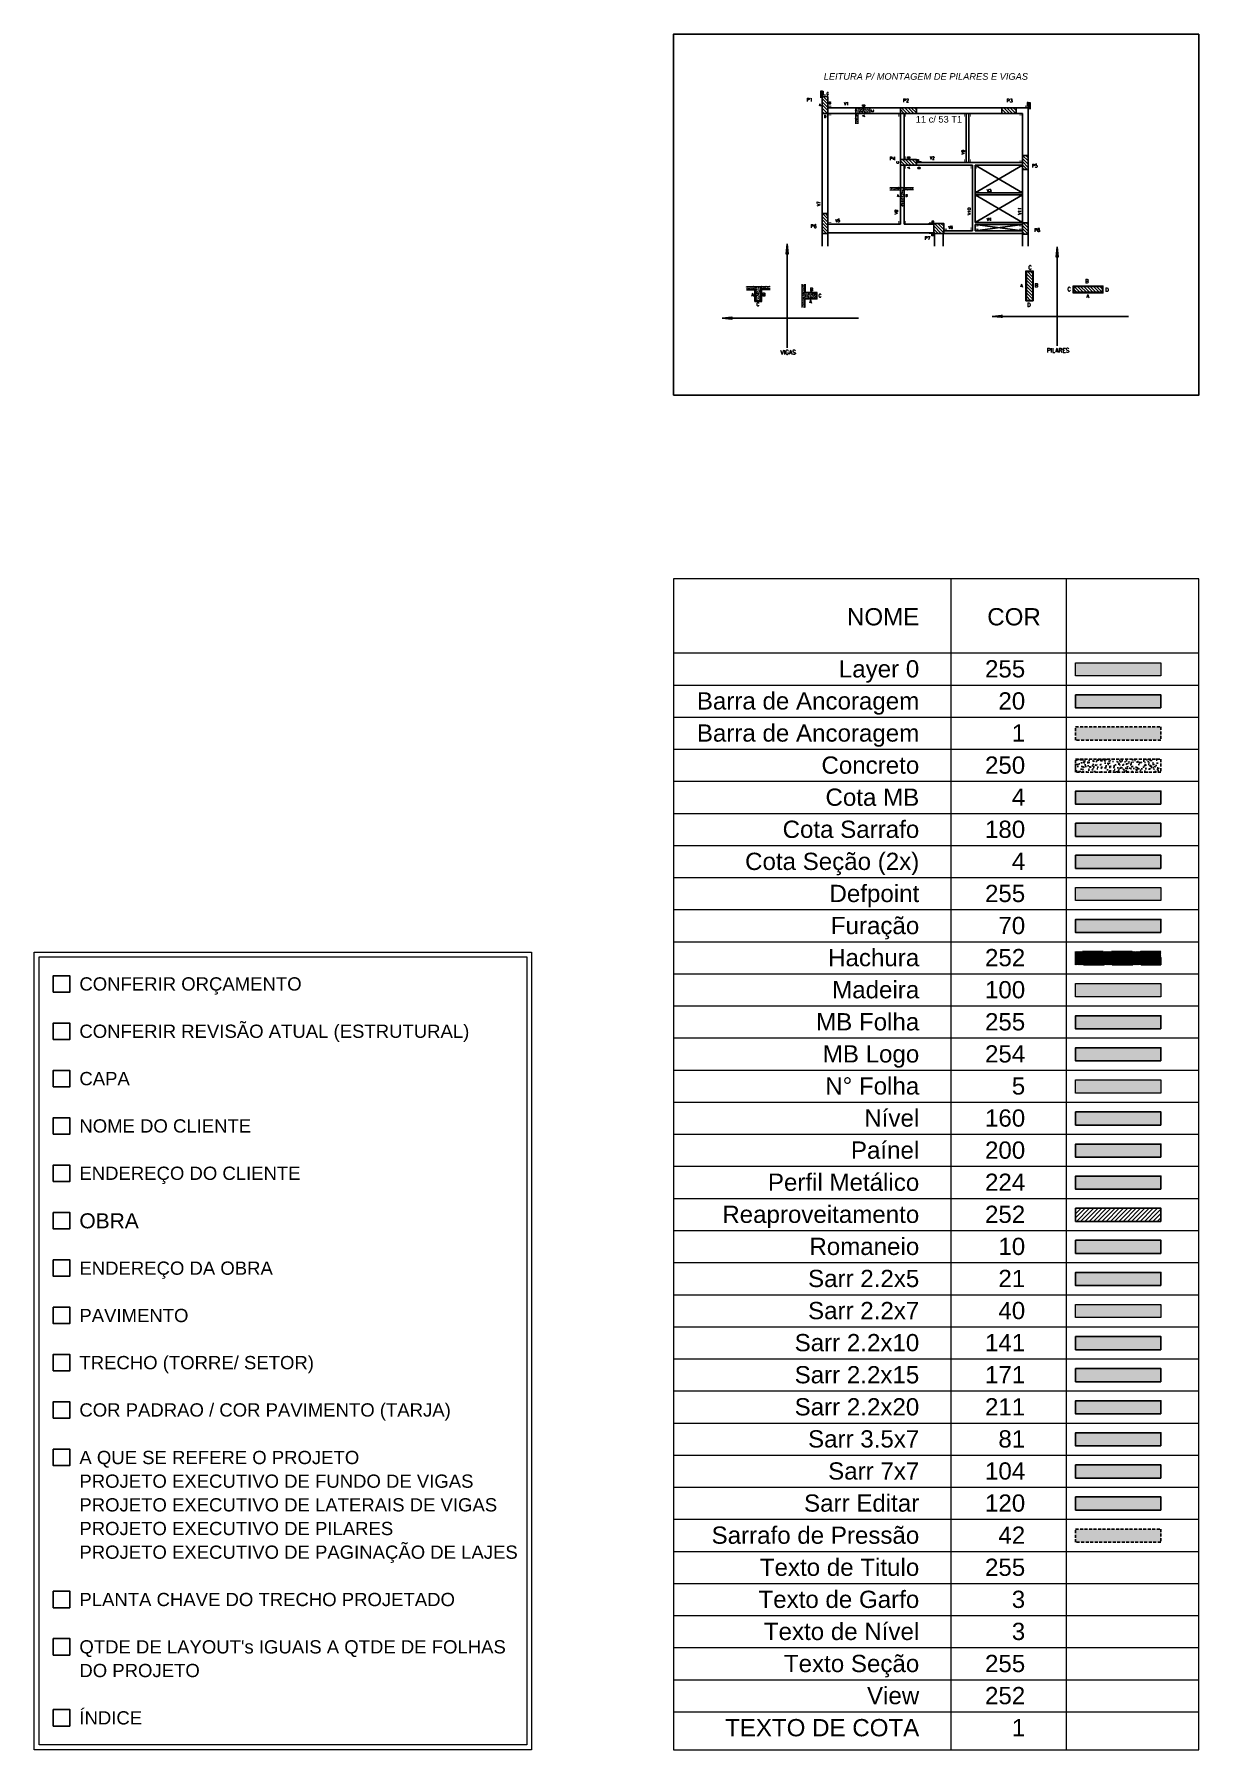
# Model space of a CAD drawing. Extents: x -23436 to 4767, y -4638 to 9755.
# Drawn here: x -23436 to -20976, y 6108 to 9732 of the extents above; entities that cross this region are included whole.
import ezdxf
from ezdxf.enums import TextEntityAlignment as Align

# ---------------------------------------------------------------- set-up
doc = ezdxf.new("R2010")
doc.units = 0
doc.linetypes.add('CABLIN', pattern=[0.35, 0.25, -0.1])
doc.linetypes.add('HIDDEN', pattern=[9.525, 6.35, -3.175])
doc.layers.get('0').update_dxf_attribs({"lineweight": 13})
doc.layers.get('Defpoints').update_dxf_attribs({"lineweight": 13})
for name, color, linetype in [('Barra de Ancoragem', 20, 'Continuous'), ('Concreto', 250, 'HIDDEN'), ('Cota', 4, 'Continuous'), ('Cota Sarrafo', 180, 'Continuous'), ('Furação', 70, 'Continuous'), ('Hachura', 252, 'CABLIN'), ('MB Folha', 7, 'Continuous'), ('MB Logo', 255, 'Continuous'), ('Nível', 160, 'Continuous'), ('Painéis', 200, 'Continuous'), ('Perfil Metálico', 224, 'Continuous'), ('Pilares', 5, 'Continuous'), ('Reaproveitamento', 251, 'Continuous'), ('Romaneio', 10, 'Continuous'), ('Sarr 2.2x10', 141, 'Continuous'), ('Sarr 2.2x15', 171, 'Continuous'), ('Sarr 2.2x20', 211, 'Continuous'), ('Sarr 2.2x5', 21, 'Continuous'), ('Sarr 3.5x7', 81, 'Continuous'), ('Sarr 7x7', 104, 'Continuous'), ('Sarr Editar', 120, 'Continuous'), ('Sarrafo de Pressão', 42, 'HIDDEN'), ('Texto de Titulo', 7, 'Continuous'), ('Texto Garfos', 41, 'Continuous'), ('Texto Nível', 2, 'Continuous'), ('Vigas', 3, 'Continuous'), ('Vázio', 240, 'Continuous')]:
    doc.layers.add(name, color=color, linetype=linetype)
doc.layers.add('Laje_Perimetro', color=7, linetype='Continuous', plot=False)
for name, color, linetype, lineweight in [('Madeira', 100, 'Continuous', 13), ('N° Folha', 5, 'Continuous', 13), ('Sarr 2.2x7', 40, 'Continuous', 9), ('Texto Seção', 7, 'Continuous', 15)]:
    doc.layers.add(name, color=color, linetype=linetype, lineweight=lineweight)
doc.layers.add('VIEW', color=252, linetype='Continuous', lineweight=13, plot=False)
doc.styles.add('ARIAL', font='arial.ttf', dxfattribs={"oblique": 15, "height": 25})
doc.styles.add('ROMANS', font='romans.shx')
doc.styles.add('ROMAS860', font='ROMAS860.SHX')
doc.styles.add('SIMPLEX', font='simplex.shx', dxfattribs={"height": 20})
pattern_1 = [(135, (-24656.7956, 2891.0784), (-3.367596, -3.367596), [])]
pattern_2 = [(135, (-31834.2953, -11227.9517), (-3.367596, -3.367596), [])]

msp = doc.modelspace()

# ---------------------------------------------------------------- texts
at = {"style": 'ARIAL'}
for s, p in [('NOME', (-21566.6, 8483.56)), ('COR', (-21309.85, 8483.56)), ('Layer 0', (-21566.6, 8373.59)), ('255', (-21342.8, 8373.59))]:
    msp.add_text(s, height=36.443, dxfattribs=at).set_placement(p, align=Align.RIGHT)
at = {"layer": 'Barra de Ancoragem', "style": 'ARIAL'}
for s, height, p in [('Barra de Ancoragem', 36.4431, (-21566.6, 8305.8)), ('20', 36.443, (-21342.8, 8305.8))]:
    msp.add_text(s, height=height, dxfattribs=at).set_placement(p, align=Align.RIGHT)
at = {"layer": 'Concreto', "style": 'ARIAL'}
for s, height, p in [('Barra de Ancoragem', 36.4431, (-21566.6, 8238)), ('1', 36.44, (-21342.8, 8238)), ('Concreto', 36.443, (-21566.6, 8170.22)), ('250', 36.443, (-21342.8, 8170.22))]:
    msp.add_text(s, height=height, dxfattribs=at).set_placement(p, align=Align.RIGHT)
at = {"layer": 'Cota', "style": 'ARIAL'}
for s, height, p in [('Cota MB', 36.443, (-21566.6, 8102.44)), ('4', 36.44, (-21342.8, 8102.44)), ('Cota Seção (2x)', 36.4431, (-21566.6, 7966.88)), ('4', 36.44, (-21342.8, 7966.88))]:
    msp.add_text(s, height=height, dxfattribs=at).set_placement(p, align=Align.RIGHT)
at = {"layer": 'Cota', "color": 1, "style": 'ARIAL'}
for s, height, p in [('TEXTO DE COTA', 36.4431, (-21566.6, 6136.76)), ('1', 36.44, (-21342.8, 6136.76))]:
    msp.add_text(s, height=height, dxfattribs=at).set_placement(p, align=Align.RIGHT)
at = {"layer": 'Cota Sarrafo', "style": 'ARIAL'}
for s, height, p in [('Cota Sarrafo', 36.4431, (-21566.6, 8034.66)), ('180', 36.443, (-21342.8, 8034.66))]:
    msp.add_text(s, height=height, dxfattribs=at).set_placement(p, align=Align.RIGHT)
at = {"layer": 'Defpoints', "style": 'ARIAL'}
for s, p in [('Defpoint', (-21566.6, 7899.09)), ('255', (-21342.8, 7899.09))]:
    msp.add_text(s, height=36.443, dxfattribs=at).set_placement(p, align=Align.RIGHT)
at = {"layer": 'Furação', "style": 'ARIAL'}
for s, p in [('Furação', (-21566.6, 7831.31)), ('70', (-21342.8, 7831.31))]:
    msp.add_text(s, height=36.443, dxfattribs=at).set_placement(p, align=Align.RIGHT)
at = {"layer": 'Hachura', "style": 'ARIAL'}
for s, p in [('Hachura', (-21566.6, 7763.53)), ('252', (-21342.8, 7763.53))]:
    msp.add_text(s, height=36.443, dxfattribs=at).set_placement(p, align=Align.RIGHT)
at = {"layer": 'Madeira', "style": 'ARIAL'}
for s, p in [('Madeira', (-21566.6, 7695.75)), ('100', (-21342.8, 7695.75))]:
    msp.add_text(s, height=36.443, dxfattribs=at).set_placement(p, align=Align.RIGHT)
at = {"layer": 'MB Folha', "style": 'ARIAL'}
for s, height, p in [('CONFERIR ORÇAMENTO', 28, (-23340.46, 7726.18)), ('CONFERIR REVISÃO ATUAL (ESTRUTURAL)', 28, (-23340.46, 7626.18)), ('CAPA', 28, (-23340.46, 7526.18)), ('NOME DO CLIENTE', 28, (-23340.46, 7426.18)), ('ENDEREÇO DO CLIENTE', 28, (-23340.46, 7326.18)), ('OBRA', 31.68, (-23340.46, 7225.72)), ('ENDEREÇO DA OBRA', 28, (-23340.46, 7125.72)), ('PAVIMENTO', 28, (-23340.46, 7025.72)), ('TRECHO (TORRE/ SETOR)', 28, (-23340.46, 6926.18)), ('COR PADRAO / COR PAVIMENTO (TARJA)', 28, (-23340.46, 6826.18)), ('A QUE SE REFERE O PROJETO', 28, (-23340.46, 6725.72)), ('PROJETO EXECUTIVO DE FUNDO DE VIGAS', 28, (-23340.46, 6675.72)), ('PROJETO EXECUTIVO DE LATERAIS DE VIGAS', 28, (-23340.46, 6625.72)), ('PROJETO EXECUTIVO DE PILARES', 28, (-23340.46, 6575.72)), ('PROJETO EXECUTIVO DE PAGINAÇÃO DE LAJES', 28, (-23340.46, 6525.72)), ('PLANTA CHAVE DO TRECHO PROJETADO', 28, (-23340.46, 6425.72)), ("QTDE DE LAYOUT's IGUAIS A QTDE DE FOLHAS", 28, (-23340.46, 6325.72)), ('DO PROJETO', 28, (-23340.46, 6275.72)), ('ÍNDICE', 28, (-23340.46, 6175.72))]:
    msp.add_text(s, height=height, dxfattribs=at).set_placement(p, align=Align.MIDDLE_LEFT)
for s, p in [('MB Folha', (-21566.6, 7627.97)), ('255', (-21342.8, 7627.97))]:
    msp.add_text(s, height=36.443, dxfattribs=at).set_placement(p, align=Align.RIGHT)
at = {"layer": 'MB Logo', "style": 'ARIAL'}
for s, p in [('MB Logo', (-21566.6, 7560.18)), ('254', (-21342.8, 7560.18))]:
    msp.add_text(s, height=36.443, dxfattribs=at).set_placement(p, align=Align.RIGHT)
at = {"layer": 'N° Folha', "style": 'ARIAL'}
for s, height, p in [('N° Folha', 36.443, (-21566.6, 7492.4)), ('5', 36.44, (-21342.8, 7492.4))]:
    msp.add_text(s, height=height, dxfattribs=at).set_placement(p, align=Align.RIGHT)
at = {"layer": 'Nível', "style": 'ARIAL'}
for s, p in [('Nível', (-21566.6, 7424.62)), ('160', (-21342.8, 7424.62))]:
    msp.add_text(s, height=36.443, dxfattribs=at).set_placement(p, align=Align.RIGHT)
at = {"layer": 'Painéis', "style": 'ARIAL'}
for s, p in [('Paínel', (-21566.6, 7356.84)), ('200', (-21342.8, 7356.84))]:
    msp.add_text(s, height=36.443, dxfattribs=at).set_placement(p, align=Align.RIGHT)
at = {"layer": 'Perfil Metálico', "style": 'ARIAL'}
for s, height, p in [('Perfil Metálico', 36.4431, (-21566.6, 7289.06)), ('224', 36.443, (-21342.8, 7289.06))]:
    msp.add_text(s, height=height, dxfattribs=at).set_placement(p, align=Align.RIGHT)
at = {"layer": 'Reaproveitamento', "style": 'ARIAL'}
for s, height, p in [('Reaproveitamento', 36.4431, (-21566.6, 7221.27)), ('252', 36.443, (-21342.8, 7221.27))]:
    msp.add_text(s, height=height, dxfattribs=at).set_placement(p, align=Align.RIGHT)
at = {"layer": 'Romaneio', "style": 'ARIAL'}
for s, p in [('Romaneio', (-21566.6, 7153.49)), ('10', (-21342.8, 7153.49))]:
    msp.add_text(s, height=36.443, dxfattribs=at).set_placement(p, align=Align.RIGHT)
at = {"layer": 'Sarr 2.2x10', "style": 'ARIAL'}
for s, height, p in [('Sarr 2.2x10', 36.4431, (-21566.6, 6950.15)), ('141', 36.443, (-21342.8, 6950.15))]:
    msp.add_text(s, height=height, dxfattribs=at).set_placement(p, align=Align.RIGHT)
at = {"layer": 'Sarr 2.2x15', "style": 'ARIAL'}
for s, height, p in [('Sarr 2.2x15', 36.4431, (-21566.6, 6882.36)), ('171', 36.443, (-21342.8, 6882.36))]:
    msp.add_text(s, height=height, dxfattribs=at).set_placement(p, align=Align.RIGHT)
at = {"layer": 'Sarr 2.2x20', "style": 'ARIAL'}
for s, height, p in [('Sarr 2.2x20', 36.4431, (-21566.6, 6814.58)), ('211', 36.443, (-21342.8, 6814.58))]:
    msp.add_text(s, height=height, dxfattribs=at).set_placement(p, align=Align.RIGHT)
at = {"layer": 'Sarr 2.2x5', "style": 'ARIAL'}
for s, p in [('Sarr 2.2x5', (-21566.6, 7085.71)), ('21', (-21342.8, 7085.71))]:
    msp.add_text(s, height=36.443, dxfattribs=at).set_placement(p, align=Align.RIGHT)
at = {"layer": 'Sarr 2.2x7', "style": 'ARIAL'}
for s, p in [('Sarr 2.2x7', (-21566.6, 7017.93)), ('40', (-21342.8, 7017.93))]:
    msp.add_text(s, height=36.443, dxfattribs=at).set_placement(p, align=Align.RIGHT)
at = {"layer": 'Sarr 3.5x7', "style": 'ARIAL'}
for s, p in [('Sarr 3.5x7', (-21566.6, 6746.8)), ('81', (-21342.8, 6746.8))]:
    msp.add_text(s, height=36.443, dxfattribs=at).set_placement(p, align=Align.RIGHT)
at = {"layer": 'Sarr 7x7', "style": 'ARIAL'}
for s, p in [('Sarr 7x7', (-21566.6, 6679.02)), ('104', (-21342.8, 6679.02))]:
    msp.add_text(s, height=36.443, dxfattribs=at).set_placement(p, align=Align.RIGHT)
at = {"layer": 'Sarr Editar', "style": 'ARIAL'}
for s, height, p in [('Sarr Editar', 36.4431, (-21566.6, 6611.24)), ('120', 36.443, (-21342.8, 6611.24))]:
    msp.add_text(s, height=height, dxfattribs=at).set_placement(p, align=Align.RIGHT)
at = {"layer": 'Sarrafo de Pressão', "style": 'ARIAL'}
for s, height, p in [('Sarrafo de Pressão', 36.4431, (-21566.6, 6543.45)), ('42', 36.443, (-21342.8, 6543.45))]:
    msp.add_text(s, height=height, dxfattribs=at).set_placement(p, align=Align.RIGHT)
at = {"layer": 'Texto de Titulo', "style": 'ARIAL'}
for s, height, p in [('Texto de Titulo', 36.4431, (-21566.6, 6475.67)), ('255', 36.443, (-21342.8, 6475.67))]:
    msp.add_text(s, height=height, dxfattribs=at).set_placement(p, align=Align.RIGHT)
at = {"layer": 'Texto Garfos', "style": 'ARIAL'}
for s, height, p in [('Texto de Garfo', 36.4431, (-21566.6, 6407.89)), ('3', 36.44, (-21342.8, 6407.89))]:
    msp.add_text(s, height=height, dxfattribs=at).set_placement(p, align=Align.RIGHT)
at = {"layer": 'Texto Garfos', "color": 2, "insert": (-21524.99, 9552.66), "char_height": 14, "attachment_point": 5, "style": 'ROMAS860'}
msp.add_mtext('{\\fArial|b0|i0|c0|p34;11 c/ 53 T1}', dxfattribs=at)
at = {"layer": 'Texto Nível', "style": 'ARIAL'}
for s, height, p in [('Texto de Nível', 36.4431, (-21566.6, 6340.11)), ('3', 36.44, (-21342.8, 6340.11))]:
    msp.add_text(s, height=height, dxfattribs=at).set_placement(p, align=Align.RIGHT)
at = {"layer": 'Texto Seção', "style": 'SIMPLEX'}
for s, p in [('P1', (-21804.18, 9590.61)), ('P2', (-21600.75, 9589.06)), ('P3', (-21381.77, 9588.7)), ('P4', (-21629.41, 9466.43)), ('P5', (-21328.85, 9451.04)), ('P6', (-21795.72, 9323.27)), ('P8', (-21323.58, 9315.08)), ('P7', (-21555.44, 9298.16))]:
    msp.add_text(s, height=7, dxfattribs=at).set_placement(p)
for s, p in [('V1', (-21720.68, 9585.73)), ('V2', (-21539.23, 9470.8)), ('V3', (-21418.98, 9402.44)), ('V5', (-21738.84, 9338.66)), ('V6', (-21500.33, 9324.44)), ('V4', (-21418.89, 9341.24))]:
    msp.add_text(s, height=6, dxfattribs=at).set_placement(p, align=Align.MIDDLE)
for s, p in [('V9', (-21473.71, 9483.41)), ('V7', (-21779.08, 9374.44)), ('V8', (-21615.23, 9356.73)), ('V10', (-21461.07, 9358.28)), ('V11', (-21354.42, 9358.86))]:
    msp.add_text(s, height=6, rotation=90, dxfattribs=at).set_placement(p, align=Align.MIDDLE)
at = {"layer": 'Texto Seção', "style": 'ARIAL'}
for s, height, p in [('Texto Seção', 36.4431, (-21566.6, 6272.33)), ('255', 36.443, (-21342.8, 6272.33))]:
    msp.add_text(s, height=height, dxfattribs=at).set_placement(p, align=Align.RIGHT)
at = {"layer": 'Texto Seção', "insert": (-21552.61, 9643.11), "char_height": 14, "attachment_point": 5}
msp.add_mtext('{\\fArial|b0|i1|c0|p34;LEITURA P/ MONTAGEM DE PILARES E VIGAS}', dxfattribs=at)
at = {"layer": 'Texto Seção', "linetype": 'ByBlock', "ltscale": 3, "attachment_point": 5, "style": 'ROMANS'}
for s, insert, char_height in [('C', (-21760.13, 9606.9), 5), ('A', (-21776.34, 9583.21), 5), ('B', (-21755.7, 9587.28), 5), ('D', (-21765.52, 9558.6), 5), ('A', (-21611.48, 9391.38), 5), ('B', (-21593.84, 9391.66), 5), ('C', (-21602.08, 9372.45), 5), ('C', (-21332.66, 9239.64), 8), ('A', (-21350.58, 9201.27), 7), ('B', (-21319.22, 9202.04), 8), ('B', (-21212.72, 9210.82), 8), ('A', (-21918.52, 9182.02), 7), ('B', (-21894.68, 9182.31), 7), ('A', (-21796.22, 9167.71), 7), ('B', (-21794.29, 9193.17), 7), ('C', (-21776.15, 9180.13), 7), ('C', (-21250.04, 9193.82), 8), ('A', (-21210.62, 9179.24), 7), ('D', (-21170.16, 9192.74), 8), ('C', (-21907.41, 9161.86), 7), ('D', (-21335.13, 9160.64), 8), ('VIGAS', (-21843.5, 9060.6), 9), ('PILARES', (-21273.38, 9064.52), 9)]:
    msp.add_mtext(s, dxfattribs=dict(at, insert=insert, char_height=char_height))
at = {"layer": 'Texto Seção', "linetype": 'ByBlock', "ltscale": 3, "char_height": 5, "attachment_point": 5, "rotation": 90, "style": 'ROMANS'}
for s, insert in [('B', (-21684.28, 9581.86)), ('C', (-21665.31, 9570.51)), ('A', (-21684.24, 9560.36)), ('C', (-21612.07, 9461.63)), ('B', (-21589.04, 9472.07)), ('A', (-21589, 9450.57)), ('D', (-21567.04, 9449.94))]:
    msp.add_mtext(s, dxfattribs=dict(at, insert=insert))
at = {"layer": 'VIEW', "style": 'ARIAL'}
for s, p in [('View', (-21566.6, 6204.54)), ('252', (-21342.8, 6204.54))]:
    msp.add_text(s, height=36.443, dxfattribs=at).set_placement(p, align=Align.RIGHT)

# ---------------------------------------------------------------- blocks, each defined once
blk = doc.blocks.new('A$C6235ebdd')
h = blk.add_hatch(color=256)
h.dxf.hatch_style = 1
h.paths.add_polyline_path([(0, 4), (0, 0), (7, 0), (7, 1.5), (1.5, 1.5), (1.5, 2.5), (7, 2.5), (7, 4)])
blk = doc.blocks.new('A$C96bd1afa')
h = blk.add_hatch(color=256)
h.dxf.hatch_style = 1
h.paths.add_polyline_path([(7, 0), (8.5, 0), (8.5, 12.5), (9.5, 12.5), (9.5, 0), (11, 0), (11, 14), (7, 14)])
at = {"layer": 'Hachura'}
h = blk.add_hatch(dxfattribs=at)
h.set_pattern_fill('ANSI31', color=256, scale=0.4, angle=90, style=0)
h.set_pattern_definition([(135, (-6903.019, -1300.0813), (-0.89802561, -0.89802561), [])])
h.paths.add_polyline_path([(7, 14), (5, 14), (5, 7), (7, 7)])
for p, q in [((7, 14), (5, 14)), ((5, 14), (5, 7)), ((5, 7), (7, 7)), ((7, 14), (7, 0)), ((7, 14), (11, 14)), ((8.5, 12.5), (9.5, 12.5)), ((8.5, 12.5), (8.5, 0)), ((9.5, 12.5), (9.5, 0)), ((11, 14), (11, 0))]:
    blk.add_line(p, q)
at = {"xscale": -1}
blk.add_blockref('A$C6235ebdd', (7, 3), dxfattribs=at)
blk = doc.blocks.new('A$C5d0c6f11')
h = blk.add_hatch(color=256)
h.dxf.hatch_style = 1
h.paths.add_polyline_path([(2, 6.3), (0, 6.3), (0, 0), (2, 0)])
h.paths.add_polyline_path([(10, 2), (2, 2), (2, 0), (10, 0)])
at = {"layer": 'Hachura'}
h = blk.add_hatch(dxfattribs=at)
h.set_pattern_fill('ANSI31', color=256, scale=0.4, angle=90, style=0)
h.set_pattern_definition([(135, (-6982.6476, -1187.2813), (-0.89802561, -0.89802561), [])])
h.paths.add_polyline_path([(4, 6.3), (2, 6.3), (2, 2), (4, 2)])
for p, q in [((0, 0), (0, 6.3)), ((0, 6.3), (4, 6.3)), ((0, 0), (10, 0)), ((2, 0), (2, 6.3)), ((2, 2), (10, 2)), ((4, 6.3), (4, 2)), ((10, 0), (10, 2))]:
    blk.add_line(p, q)

# ---------------------------------------------------------------- hatches: boundary and pattern name
h = msp.add_hatch(color=256)
h.dxf.hatch_style = 1
h.paths.add_polyline_path([(-21056.33, 8376.86), (-21056.33, 8404.64), (-21236.49, 8404.64), (-21236.49, 8376.86)])
at = {"layer": 'Barra de Ancoragem'}
h = msp.add_hatch(color=256, dxfattribs=at)
h.dxf.hatch_style = 1
h.paths.add_polyline_path([(-21056.33, 8309.07), (-21056.33, 8336.86), (-21236.49, 8336.86), (-21236.49, 8309.07)])
at = {"layer": 'Concreto'}
h = msp.add_hatch(dxfattribs=at)
h.set_pattern_fill('AR-CONC', color=256, scale=0.02, style=0)
h.set_pattern_definition([(50, (-31868.4785, -11280.6082), (3.64369338, -0.3187817), [0.381, -4.191]), (355, (-31868.4785, -11280.608), (-0.7048565, 3.82113286), [0.3048, -3.3528]), (100.451, (-31868.175, -11280.6347), (2.93885003, 3.50233376), [0.3238, -3.5618]), (46.1842, (-31868.4785, -11279.592), (5.4215808, -0.8408466), [0.5715, -6.2865]), (96.6356, (-31868.0267, -11279.662), (4.7480847, 4.9485111), [0.4857, -5.3427]), (351.184, (-31868.4785, -11279.592), (4.7480921, 4.9485024), [0.4572, -5.0292]), (21, (-31867.9705, -11279.8462), (3.0322976, -2.04531037), [0.381, -4.191]), (326, (-31867.9705, -11279.846), (1.23604057, 3.6837593), [0.3048, -3.3528]), (71.4514, (-31867.7178, -11280.0166), (4.2683298, 1.63845715), [0.3238, -3.5618]), (37.5, (-31868.4785, -11280.6082), (0.061772065, 1.69110078), [0, -3.31216, 0, -3.4036, 0, -3.3655]), (7.5, (-31868.4785, -11280.6082), (1.33639325, 2.0036115), [0, -1.94056, 0, -3.23596, 0, -1.2827]), (327.5, (-31869.6113, -11280.6082), (2.7118119, -0.11457488), [0, -1.27, 0, -3.9624, 0, -5.2578]), (317.5, (-31870.1193, -11280.6082), (2.96258363, 0.50852982), [0, -1.651, 0, -2.63144, 0, -3.7338])])
h.paths.add_polyline_path([(-21671.31, 9577.18), (-21701.31, 9577.18), (-21701.31, 9565.18), (-21671.31, 9565.18)])
h.paths.add_polyline_path([(-21696.31, 9565.18), (-21701.31, 9565.18), (-21701.31, 9543.22), (-21696.31, 9543.22)])
h = msp.add_hatch(dxfattribs=at)
h.set_pattern_fill('AR-CONC', color=256, scale=0.02, style=0)
h.set_pattern_definition([(50, (-31834.2953, -11252.9505), (3.64369338, -0.3187817), [0.381, -4.191]), (355, (-31834.2953, -11252.9505), (-0.7048565, 3.82113286), [0.3048, -3.3528]), (100.451, (-31833.9917, -11252.977), (2.93885003, 3.50233376), [0.3238, -3.5618]), (46.1842, (-31834.2953, -11251.9345), (5.4215808, -0.8408466), [0.5715, -6.2865]), (96.6356, (-31833.8435, -11252.0045), (4.7480847, 4.9485111), [0.4857, -5.3427]), (351.184, (-31834.2953, -11251.9345), (4.7480921, 4.9485024), [0.4572, -5.0292]), (21, (-31833.7873, -11252.1885), (3.0322976, -2.04531037), [0.381, -4.191]), (326, (-31833.7873, -11252.1885), (1.23604057, 3.6837593), [0.3048, -3.3528]), (71.4514, (-31833.5346, -11252.359), (4.2683298, 1.63845715), [0.3238, -3.5618]), (37.5, (-31834.2953, -11252.9505), (0.061772065, 1.69110078), [0, -3.31216, 0, -3.4036, 0, -3.3655]), (7.5, (-31834.2953, -11252.9505), (1.33639325, 2.0036115), [0, -1.94056, 0, -3.23596, 0, -1.2827]), (327.5, (-31835.4282, -11252.9505), (2.7118119, -0.11457488), [0, -1.27, 0, -3.9624, 0, -5.2578]), (317.5, (-31835.9362, -11252.9505), (2.96258363, 0.50852982), [0, -1.651, 0, -2.63144, 0, -3.7338])])
h.paths.add_polyline_path([(-21578.72, 9408.92), (-21598.72, 9408.92), (-21598.72, 9403.92), (-21578.72, 9403.92)])
h.paths.add_polyline_path([(-21598.72, 9408.92), (-21606.42, 9408.92), (-21606.42, 9378.92), (-21598.72, 9378.92)])
h.paths.add_polyline_path([(-21606.42, 9408.92), (-21628.42, 9408.92), (-21628.42, 9403.92), (-21606.42, 9403.92)])
h = msp.add_hatch(dxfattribs=at)
h.set_pattern_fill('AR-CONC', color=256, scale=0.02, angle=90, style=0)
h.set_pattern_definition([(140, (-1370.0415, -653.9387), (0.3187817, 3.64369338), [0.381, -4.191]), (85, (-1370.0415, -653.9387), (-3.82113286, -0.7048565), [0.3048, -3.3528]), (190.451, (-1370.015, -653.635), (-3.50233376, 2.93885003), [0.3238, -3.5618]), (136.1842, (-1371.0575, -653.9387), (0.8408466, 5.4215808), [0.5715, -6.2865]), (186.6356, (-1370.9874, -653.487), (-4.9485111, 4.7480847), [0.4857, -5.3427]), (81.184, (-1371.0575, -653.9387), (-4.9485024, 4.7480921), [0.4572, -5.0292]), (111, (-1370.8035, -653.4307), (2.04531037, 3.0322976), [0.381, -4.191]), (56, (-1370.8035, -653.4307), (-3.6837593, 1.23604057), [0.3048, -3.3528]), (161.4514, (-1370.633, -653.178), (-1.63845715, 4.2683298), [0.3238, -3.5618]), (127.5, (-1370.0415, -653.9387), (-1.69110078, 0.061772065), [0, -3.31216, 0, -3.4036, 0, -3.3655]), (97.5, (-1370.0415, -653.9387), (-2.0036115, 1.33639325), [0, -1.94056, 0, -3.23596, 0, -1.2827]), (57.5, (-1370.0415, -655.0715), (0.11457488, 2.7118119), [0, -1.27, 0, -3.9624, 0, -5.2578]), (47.5, (-1370.0415, -655.5795), (-0.50852982, 2.96258363), [0, -1.651, 0, -2.63144, 0, -3.7338])])
h.paths.add_polyline_path([(-21814.13, 9204.69), (-21814.13, 9154.99), (-21809.13, 9154.99), (-21809.13, 9174.49), (-21784.13, 9174.49), (-21784.13, 9185.19), (-21809.13, 9185.19), (-21809.13, 9204.69)])
h = msp.add_hatch(dxfattribs=at)
h.set_pattern_fill('AR-CONC', color=256, scale=0.02, style=0)
h.set_pattern_definition([(50, (-31740.3407, -11244.523), (3.64369338, -0.3187817), [0.381, -4.191]), (355, (-31740.3407, -11244.523), (-0.7048565, 3.82113286), [0.3048, -3.3528]), (100.451, (-31740.037, -11244.5497), (2.93885003, 3.50233376), [0.3238, -3.5618]), (46.1842, (-31740.3407, -11243.507), (5.4215808, -0.8408466), [0.5715, -6.2865]), (96.6356, (-31739.889, -11243.577), (4.7480847, 4.9485111), [0.4857, -5.3427]), (351.184, (-31740.3407, -11243.507), (4.7480921, 4.9485024), [0.4572, -5.0292]), (21, (-31739.8327, -11243.761), (3.0322976, -2.04531037), [0.381, -4.191]), (326, (-31739.8327, -11243.761), (1.23604057, 3.6837593), [0.3048, -3.3528]), (71.4514, (-31739.58, -11243.9316), (4.2683298, 1.63845715), [0.3238, -3.5618]), (37.5, (-31740.3407, -11244.5231), (0.061772065, 1.69110078), [0, -3.31216, 0, -3.4036, 0, -3.3655]), (7.5, (-31740.3407, -11244.5231), (1.33639325, 2.0036115), [0, -1.94056, 0, -3.23596, 0, -1.2827]), (327.5, (-31741.4735, -11244.5231), (2.7118119, -0.11457488), [0, -1.27, 0, -3.9624, 0, -5.2578]), (317.5, (-31741.9815, -11244.523), (2.96258363, 0.50852982), [0, -1.651, 0, -2.63144, 0, -3.7338])])
h.paths.add_polyline_path([(-21881.71, 9199.57), (-21931.41, 9199.57), (-21931.41, 9194.57), (-21911.91, 9194.57), (-21911.91, 9169.57), (-21901.21, 9169.57), (-21901.21, 9194.57), (-21881.71, 9194.57)])
h = msp.add_hatch(color=256, dxfattribs=at)
h.dxf.hatch_style = 1
h.paths.add_polyline_path([(-21056.33, 8241.27), (-21056.33, 8269.06), (-21236.49, 8269.06), (-21236.49, 8241.27)])
h = msp.add_hatch(dxfattribs=at)
h.set_pattern_fill('AR-CONC', color=256, scale=0.1, angle=-90)
h.set_pattern_definition([(320, (151.468, 861.735), (-1.593909, -18.218467), [1.905, -20.955]), (265, (151.468, 861.735), (19.105685, 3.524342), [1.524, -16.764058]), (10.451445, (151.335, 860.217), (17.511775, -14.694125), [1.619001, -17.809024]), (316.1842, (156.548, 861.735), (-4.204233, -27.107904), [2.8575, -31.4325]), (6.63556, (156.198, 859.476), (24.742612, -23.740413), [2.428502, -26.71356]), (261.18415, (156.548, 861.735), (24.742612, -23.740413), [2.285997, -25.145973]), (291, (155.278, 859.195), (-10.22652, -15.161439), [1.905, -20.955]), (236, (155.278, 859.195), (18.418797, -6.180203), [1.524, -16.764]), (341.451445, (154.426, 857.932), (8.192277, -21.341642), [1.619001, -17.808994]), (307.5, (151.468, 861.735), (8.4555039, -0.3088603), [0, -16.5608, 0, -17.018, 0, -16.8275]), (277.5, (151.468, 861.735), (10.0180575, -6.6819663), [0, -9.7028, 0, -16.1798, 0, -6.4135]), (237.5, (151.468, 867.3995), (-0.5728744, -13.5590595), [0, -6.35, 0, -19.812, 0, -26.289]), (227.5, (151.468, 869.94), (2.542649, -14.812918), [0, -8.255, 0, -13.1572, 0, -18.669])])
h.paths.add_polyline_path([(-21056.33, 8173.49), (-21056.33, 8201.27), (-21236.49, 8201.27), (-21236.49, 8173.49)])
at = {"layer": 'Cota', "linetype": 'Continuous', "ltscale": 3}
for points in [[(-21845.48, 9289.29), (-21847.48, 9268.29), (-21843.48, 9268.29)], [(-21275.2, 9283.42), (-21277.2, 9262.42), (-21273.2, 9262.42)], [(-21962.1, 9134.5), (-21983.1, 9132.5), (-21962.1, 9130.5)], [(-21391.82, 9138.42), (-21412.82, 9136.42), (-21391.82, 9134.42)]]:
    msp.add_hatch(color=256, dxfattribs=at).paths.add_polyline_path(points)
at = {"layer": 'Cota'}
h = msp.add_hatch(color=256, dxfattribs=at)
h.dxf.hatch_style = 1
h.paths.add_polyline_path([(-21056.33, 8105.71), (-21056.33, 8133.49), (-21236.49, 8133.49), (-21236.49, 8105.71)])
h = msp.add_hatch(color=256, dxfattribs=at)
h.dxf.hatch_style = 1
h.paths.add_polyline_path([(-21056.33, 7970.15), (-21056.33, 7997.93), (-21236.49, 7997.93), (-21236.49, 7970.15)])
at = {"layer": 'Cota Sarrafo'}
h = msp.add_hatch(color=256, dxfattribs=at)
h.dxf.hatch_style = 1
h.paths.add_polyline_path([(-21056.33, 8037.93), (-21056.33, 8065.71), (-21236.49, 8065.71), (-21236.49, 8037.93)])
at = {"layer": 'Defpoints'}
h = msp.add_hatch(color=256, dxfattribs=at)
h.dxf.hatch_style = 1
h.paths.add_polyline_path([(-21056.33, 7902.36), (-21056.33, 7930.15), (-21236.49, 7930.15), (-21236.49, 7902.36)])
at = {"layer": 'Furação'}
h = msp.add_hatch(color=256, dxfattribs=at)
h.dxf.hatch_style = 1
h.paths.add_polyline_path([(-21056.33, 7834.58), (-21056.33, 7862.36), (-21236.49, 7862.36), (-21236.49, 7834.58)])
at = {"layer": 'Hachura'}
h = msp.add_hatch(dxfattribs=at)
h.set_pattern_fill('ANSI31', color=256, scale=1.5, angle=90, style=0)
h.set_pattern_definition([(135, (-24656.7956, 3658.702), (-3.367596, -3.367596), [])])
h.paths.add_polyline_path([(-21759.42, 9601.18), (-21771.42, 9601.18), (-21771.42, 9565.18), (-21759.42, 9565.18)])
h = msp.add_hatch(dxfattribs=at)
h.set_pattern_fill('ANSI31', color=256, scale=1.5, angle=90, style=0)
h.set_pattern_definition(pattern_1)
h.paths.add_polyline_path([(-21572.52, 9577.18), (-21606.42, 9577.18), (-21606.42, 9565.18), (-21572.52, 9565.18)])
h = msp.add_hatch(dxfattribs=at)
h.set_pattern_fill('ANSI31', color=256, scale=1.5, angle=90, style=0)
h.set_pattern_definition(pattern_1)
h.paths.add_polyline_path([(-21361.92, 9577.18), (-21391.92, 9577.18), (-21391.92, 9565.18), (-21361.92, 9565.18)])
h = msp.add_hatch(dxfattribs=at)
h.set_pattern_fill('ANSI31', color=256, scale=1.5, angle=90, style=0)
h.set_pattern_definition(pattern_1)
h.paths.add_polyline_path([(-21572.52, 9467.68), (-21606.42, 9467.68), (-21606.42, 9455.68), (-21572.52, 9455.68)])
h = msp.add_hatch(dxfattribs=at)
h.set_pattern_fill('ANSI31', color=256, scale=1.5, angle=90, style=0)
h.set_pattern_definition(pattern_1)
h.paths.add_polyline_path([(-21336.42, 9476.53), (-21348.42, 9476.53), (-21348.42, 9446.53), (-21336.42, 9446.53)])
h = msp.add_hatch(dxfattribs=at)
h.set_pattern_fill('ANSI31', color=256, scale=1.5, angle=90, style=0)
h.set_pattern_definition(pattern_1)
h.paths.add_polyline_path([(-21759.42, 9353.68), (-21771.42, 9353.68), (-21771.42, 9311.68), (-21759.42, 9311.68)])
h = msp.add_hatch(dxfattribs=at)
h.set_pattern_fill('ANSI31', color=256, scale=1.5, angle=90, style=0)
h.set_pattern_definition(pattern_1)
h.paths.add_polyline_path([(-21514.92, 9332.68), (-21535.92, 9332.68), (-21535.92, 9311.68), (-21514.92, 9311.68)])
h = msp.add_hatch(dxfattribs=at)
h.set_pattern_fill('ANSI31', color=256, scale=1.5, angle=90, style=0)
h.set_pattern_definition(pattern_1)
h.paths.add_polyline_path([(-21336.42, 9334.18), (-21348.42, 9334.18), (-21348.42, 9310.18), (-21336.42, 9310.18)])
h = msp.add_hatch(dxfattribs=at)
h.set_pattern_fill('ANSI31', color=256, scale=1.5, angle=90, style=0)
h.set_pattern_definition(pattern_2)
h.paths.add_polyline_path([(-21327.56, 9230.87), (-21339.56, 9230.88), (-21339.56, 9170.88), (-21327.56, 9170.87)])
h = msp.add_hatch(dxfattribs=at)
h.set_pattern_fill('ANSI31', color=256, scale=1.5, angle=90, style=0)
h.set_pattern_definition(pattern_2)
h.paths.add_polyline_path([(-21239.59, 9199.19), (-21239.59, 9187.19), (-21179.59, 9187.19), (-21179.59, 9199.19)])
h = msp.add_hatch(dxfattribs=at)
h.set_pattern_fill('ANSI31', color=256, scale=0.5, angle=270, style=0)
h.set_pattern_definition([(315, (151.4679, 861.7353), (1.12253202, 1.12253202), [])])
h.paths.add_polyline_path([(-21056.33, 7766.8), (-21056.33, 7794.58), (-21236.49, 7794.58), (-21236.49, 7766.8)])
at = {"layer": 'Madeira'}
h = msp.add_hatch(color=256, dxfattribs=at)
h.dxf.hatch_style = 1
h.paths.add_polyline_path([(-21056.33, 7699.02), (-21056.33, 7726.8), (-21236.49, 7726.8), (-21236.49, 7699.02)])
at = {"layer": 'MB Folha'}
h = msp.add_hatch(color=256, dxfattribs=at)
h.dxf.hatch_style = 1
h.paths.add_polyline_path([(-21056.33, 7631.24), (-21056.33, 7659.02), (-21236.49, 7659.02), (-21236.49, 7631.24)])
at = {"layer": 'MB Logo'}
h = msp.add_hatch(color=256, dxfattribs=at)
h.dxf.hatch_style = 1
h.paths.add_polyline_path([(-21056.33, 7563.45), (-21056.33, 7591.24), (-21236.49, 7591.24), (-21236.49, 7563.45)])
at = {"layer": 'N° Folha'}
h = msp.add_hatch(color=256, dxfattribs=at)
h.dxf.hatch_style = 1
h.paths.add_polyline_path([(-21056.33, 7495.67), (-21056.33, 7523.45), (-21236.49, 7523.45), (-21236.49, 7495.67)])
at = {"layer": 'Nível'}
h = msp.add_hatch(color=256, dxfattribs=at)
h.dxf.hatch_style = 1
h.paths.add_polyline_path([(-21056.33, 7427.89), (-21056.33, 7455.67), (-21236.49, 7455.67), (-21236.49, 7427.89)])
at = {"layer": 'Painéis'}
h = msp.add_hatch(color=256, dxfattribs=at)
h.dxf.hatch_style = 1
h.paths.add_polyline_path([(-21056.33, 7360.11), (-21056.33, 7387.89), (-21236.49, 7387.89), (-21236.49, 7360.11)])
at = {"layer": 'Perfil Metálico'}
h = msp.add_hatch(color=256, dxfattribs=at)
h.dxf.hatch_style = 1
h.paths.add_polyline_path([(-21056.33, 7292.33), (-21056.33, 7320.11), (-21236.49, 7320.11), (-21236.49, 7292.33)])
at = {"layer": 'Reaproveitamento'}
h = msp.add_hatch(dxfattribs=at)
h.set_pattern_fill('ANSI31', color=256, scale=2)
h.set_pattern_definition([(45, (151.468, 861.735), (-4.490128, 4.490128), [])])
h.paths.add_polyline_path([(-21056.33, 7224.54), (-21056.33, 7252.33), (-21236.49, 7252.33), (-21236.49, 7224.54)])
at = {"layer": 'Romaneio'}
h = msp.add_hatch(color=256, dxfattribs=at)
h.dxf.hatch_style = 1
h.paths.add_polyline_path([(-21056.33, 7156.76), (-21056.33, 7184.54), (-21236.49, 7184.54), (-21236.49, 7156.76)])
at = {"layer": 'Sarr 2.2x10'}
h = msp.add_hatch(color=256, dxfattribs=at)
h.dxf.hatch_style = 1
h.paths.add_polyline_path([(-21056.33, 6953.42), (-21056.33, 6981.2), (-21236.49, 6981.2), (-21236.49, 6953.42)])
at = {"layer": 'Sarr 2.2x15'}
h = msp.add_hatch(color=256, dxfattribs=at)
h.dxf.hatch_style = 1
h.paths.add_polyline_path([(-21056.33, 6885.63), (-21056.33, 6913.42), (-21236.49, 6913.42), (-21236.49, 6885.63)])
at = {"layer": 'Sarr 2.2x20'}
h = msp.add_hatch(color=256, dxfattribs=at)
h.dxf.hatch_style = 1
h.paths.add_polyline_path([(-21056.33, 6817.85), (-21056.33, 6845.63), (-21236.49, 6845.63), (-21236.49, 6817.85)])
at = {"layer": 'Sarr 2.2x5'}
h = msp.add_hatch(color=256, dxfattribs=at)
h.dxf.hatch_style = 1
h.paths.add_polyline_path([(-21056.33, 7088.98), (-21056.33, 7116.76), (-21236.49, 7116.76), (-21236.49, 7088.98)])
at = {"layer": 'Sarr 2.2x7'}
h = msp.add_hatch(color=256, dxfattribs=at)
h.dxf.hatch_style = 1
h.paths.add_polyline_path([(-21056.33, 7021.2), (-21056.33, 7048.98), (-21236.49, 7048.98), (-21236.49, 7021.2)])
at = {"layer": 'Sarr 3.5x7'}
h = msp.add_hatch(color=256, dxfattribs=at)
h.dxf.hatch_style = 1
h.paths.add_polyline_path([(-21056.33, 6750.07), (-21056.33, 6777.85), (-21236.49, 6777.85), (-21236.49, 6750.07)])
at = {"layer": 'Sarr 7x7'}
h = msp.add_hatch(color=256, dxfattribs=at)
h.dxf.hatch_style = 1
h.paths.add_polyline_path([(-21056.33, 6682.29), (-21056.33, 6710.07), (-21236.49, 6710.07), (-21236.49, 6682.29)])
at = {"layer": 'Sarr Editar'}
h = msp.add_hatch(color=256, dxfattribs=at)
h.dxf.hatch_style = 1
h.paths.add_polyline_path([(-21056.33, 6614.51), (-21056.33, 6642.29), (-21236.49, 6642.29), (-21236.49, 6614.51)])
at = {"layer": 'Sarrafo de Pressão'}
h = msp.add_hatch(color=256, dxfattribs=at)
h.dxf.hatch_style = 1
h.paths.add_polyline_path([(-21056.33, 6546.72), (-21056.33, 6574.51), (-21236.49, 6574.51), (-21236.49, 6546.72)])

# ---------------------------------------------------------------- linework, layer by layer
for p, q in [((-21701.31, 9577.18), (-21701.31, 9543.22)), ((-21671.31, 9577.18), (-21671.31, 9565.18)), ((-21696.31, 9565.18), (-21696.31, 9543.22)), ((-21628.42, 9408.92), (-21578.72, 9408.92)), ((-21628.42, 9403.92), (-21606.42, 9403.92)), ((-21578.72, 9403.92), (-21598.72, 9403.92)), ((-21606.42, 9378.92), (-21598.72, 9378.92)), ((-21814.13, 9154.99), (-21814.13, 9204.69)), ((-21809.13, 9204.69), (-21809.13, 9185.19)), ((-21807.33, 9204.69), (-21807.33, 9185.19)), ((-21931.41, 9199.57), (-21881.71, 9199.57)), ((-21931.41, 9194.57), (-21911.91, 9194.57)), ((-21931.41, 9192.77), (-21911.91, 9192.77)), ((-21913.71, 9167.77), (-21913.71, 9192.77)), ((-21911.91, 9167.77), (-21911.91, 9194.57)), ((-21911.91, 9169.57), (-21901.21, 9169.57)), ((-21881.71, 9194.57), (-21901.21, 9194.57)), ((-21901.21, 9167.77), (-21901.21, 9194.57)), ((-21881.71, 9192.77), (-21901.21, 9192.77)), ((-21899.41, 9167.77), (-21899.41, 9192.77)), ((-21782.33, 9185.19), (-21809.13, 9185.19)), ((-21809.13, 9154.99), (-21809.13, 9174.49)), ((-21782.33, 9174.49), (-21809.13, 9174.49)), ((-21782.33, 9186.99), (-21807.33, 9186.99)), ((-21807.33, 9154.99), (-21807.33, 9174.49)), ((-21782.33, 9172.69), (-21807.33, 9172.69)), ((-21784.13, 9174.49), (-21784.13, 9185.19)), ((-21782.33, 9172.69), (-21782.33, 9186.99)), ((-21913.71, 9167.77), (-21899.41, 9167.77)), ((-21499.7, 8582.26), (-21499.7, 6108.44)), ((-21256.49, 8582.26), (-21256.49, 6108.44)), ((-20976.4, 8424.64), (-22085.65, 8424.64)), ((-20976.4, 8356.86), (-22085.65, 8356.86)), ((-20976.4, 8289.07), (-22085.65, 8289.07)), ((-20976.4, 8221.27), (-22085.65, 8221.27)), ((-20976.4, 8153.49), (-22085.65, 8153.49)), ((-20976.4, 8085.71), (-22085.65, 8085.71)), ((-20976.4, 8017.93), (-22085.65, 8017.93)), ((-20976.4, 7950.15), (-22085.65, 7950.15)), ((-20976.4, 7882.36), (-22085.65, 7882.36)), ((-20976.4, 7814.58), (-22085.65, 7814.58)), ((-20976.4, 7746.8), (-22085.65, 7746.8)), ((-20976.4, 7679.02), (-22085.65, 7679.02)), ((-20976.4, 7611.24), (-22085.65, 7611.24)), ((-20976.4, 7543.45), (-22085.65, 7543.45)), ((-20976.4, 7475.67), (-22085.65, 7475.67)), ((-20976.4, 7407.89), (-22085.65, 7407.89)), ((-20976.4, 7340.11), (-22085.65, 7340.11)), ((-20976.4, 7272.33), (-22085.65, 7272.33)), ((-20976.4, 7204.54), (-22085.65, 7204.54)), ((-20976.4, 7136.76), (-22085.65, 7136.76)), ((-20976.4, 7068.98), (-22085.65, 7068.98)), ((-20976.4, 7001.2), (-22085.65, 7001.2)), ((-20976.4, 6933.42), (-22085.65, 6933.42)), ((-20976.4, 6865.63), (-22085.65, 6865.63)), ((-20976.4, 6797.85), (-22085.65, 6797.85)), ((-20976.4, 6730.07), (-22085.65, 6730.07)), ((-20976.4, 6662.29), (-22085.65, 6662.29)), ((-20976.4, 6594.51), (-22085.65, 6594.51)), ((-20976.4, 6526.72), (-22085.65, 6526.72)), ((-20976.4, 6458.94), (-22085.65, 6458.94)), ((-20976.4, 6391.16), (-22085.65, 6391.16)), ((-20976.4, 6323.38), (-22085.65, 6323.38)), ((-20976.4, 6255.6), (-22085.65, 6255.6)), ((-20976.4, 6187.81), (-22085.65, 6187.81))]:
    msp.add_line(p, q)
at = {"linetype": 'Continuous', "ltscale": 3}
for p, q in [((-21341.36, 9232.68), (-21325.76, 9232.68)), ((-21341.36, 9169.08), (-21341.36, 9232.68)), ((-21339.56, 9169.08), (-21339.56, 9232.68)), ((-21339.56, 9230.88), (-21327.56, 9230.88)), ((-21327.56, 9232.68), (-21327.56, 9169.08)), ((-21325.76, 9232.68), (-21325.76, 9169.08)), ((-21341.36, 9169.08), (-21325.76, 9169.08)), ((-21339.56, 9170.88), (-21327.56, 9170.88)), ((-21241.39, 9200.99), (-21177.79, 9200.99)), ((-21241.39, 9185.39), (-21241.39, 9200.99)), ((-21241.39, 9199.19), (-21177.79, 9199.19)), ((-21177.79, 9187.19), (-21241.39, 9187.19)), ((-21177.79, 9185.39), (-21241.39, 9185.39)), ((-21239.59, 9187.19), (-21239.59, 9199.19)), ((-21179.59, 9187.19), (-21179.59, 9199.19)), ((-21177.79, 9185.39), (-21177.79, 9200.99))]:
    msp.add_line(p, q, dxfattribs=at)
for points in [[(-22085.65, 6108.44), (-20976.4, 6108.44), (-20976.4, 8582.26), (-22085.65, 8582.26)], [(-21056.33, 8376.86), (-21236.49, 8376.86), (-21236.49, 8404.64), (-21056.33, 8404.64)], [(-22385.65, 7793.46), (-22385.65, 6108.44), (-23435.65, 6108.44), (-23435.65, 7793.46)], [(-22395.65, 7783.46), (-22395.65, 6118.44), (-23425.65, 6118.44), (-23425.65, 7783.46)]]:
    msp.add_lwpolyline(points, close=True)
at = {"layer": 'Barra de Ancoragem'}
msp.add_lwpolyline([(-21056.33, 8309.07), (-21236.49, 8309.07), (-21236.49, 8336.86), (-21056.33, 8336.86)], close=True, dxfattribs=at)
at = {"layer": 'Concreto'}
for points in [[(-21056.33, 8241.27), (-21236.49, 8241.27), (-21236.49, 8269.06), (-21056.33, 8269.06)], [(-21056.33, 8173.49), (-21236.49, 8173.49), (-21236.49, 8201.27), (-21056.33, 8201.27)]]:
    msp.add_lwpolyline(points, close=True, dxfattribs=at)
at = {"layer": 'Cota', "linetype": 'Continuous', "ltscale": 3}
for p, q in [((-21847.48, 9268.29), (-21845.48, 9289.29)), ((-21843.48, 9268.29), (-21845.48, 9289.29)), ((-21277.2, 9262.42), (-21275.2, 9283.42)), ((-21273.2, 9262.42), (-21275.2, 9283.42)), ((-21842.48, 9268.29), (-21848.48, 9268.29)), ((-21845.48, 9070.18), (-21845.48, 9268.29)), ((-21272.2, 9262.42), (-21278.2, 9262.42)), ((-21275.2, 9074.09), (-21275.2, 9272.21)), ((-21962.1, 9134.5), (-21983.1, 9132.5)), ((-21962.1, 9130.5), (-21983.1, 9132.5)), ((-21962.1, 9135.5), (-21962.1, 9129.5)), ((-21962.1, 9132.5), (-21695.14, 9132.5)), ((-21391.82, 9138.42), (-21412.82, 9136.42)), ((-21391.82, 9134.42), (-21412.82, 9136.42)), ((-21391.82, 9139.42), (-21391.82, 9133.42)), ((-21391.82, 9136.42), (-21124.86, 9136.42))]:
    msp.add_line(p, q, dxfattribs=at)
at = {"layer": 'Cota'}
for points in [[(-21056.33, 8105.71), (-21236.49, 8105.71), (-21236.49, 8133.49), (-21056.33, 8133.49)], [(-21056.33, 7970.15), (-21236.49, 7970.15), (-21236.49, 7997.93), (-21056.33, 7997.93)]]:
    msp.add_lwpolyline(points, close=True, dxfattribs=at)
at = {"layer": 'Cota Sarrafo'}
msp.add_lwpolyline([(-21056.33, 8037.93), (-21236.49, 8037.93), (-21236.49, 8065.71), (-21056.33, 8065.71)], close=True, dxfattribs=at)
at = {"layer": 'Defpoints'}
msp.add_lwpolyline([(-21056.33, 7902.36), (-21236.49, 7902.36), (-21236.49, 7930.15), (-21056.33, 7930.15)], close=True, dxfattribs=at)
at = {"layer": 'Furação'}
msp.add_lwpolyline([(-21056.33, 7834.58), (-21236.49, 7834.58), (-21236.49, 7862.36), (-21056.33, 7862.36)], close=True, dxfattribs=at)
at = {"layer": 'Hachura'}
msp.add_lwpolyline([(-21056.33, 7766.8), (-21236.49, 7766.8), (-21236.49, 7794.58), (-21056.33, 7794.58)], close=True, dxfattribs=at)
at = {"layer": 'Laje_Perimetro'}
msp.add_lwpolyline([(-22085.65, 8969.83), (-20976.4, 8969.83), (-20976.4, 9732.26), (-22085.65, 9732.26)], close=True, dxfattribs=at)
at = {"layer": 'Madeira'}
msp.add_lwpolyline([(-21056.33, 7699.02), (-21236.49, 7699.02), (-21236.49, 7726.8), (-21056.33, 7726.8)], close=True, dxfattribs=at)
at = {"layer": 'MB Folha'}
for points in [[(-23395.65, 7708.46), (-23360.65, 7708.46), (-23360.65, 7743.46), (-23395.65, 7743.46)], [(-21056.33, 7631.24), (-21236.49, 7631.24), (-21236.49, 7659.02), (-21056.33, 7659.02)], [(-23395.65, 7608.46), (-23360.65, 7608.46), (-23360.65, 7643.46), (-23395.65, 7643.46)], [(-23395.65, 7508.46), (-23360.65, 7508.46), (-23360.65, 7543.46), (-23395.65, 7543.46)], [(-23395.65, 7408.46), (-23360.65, 7408.46), (-23360.65, 7443.46), (-23395.65, 7443.46)], [(-23395.65, 7308.46), (-23360.65, 7308.46), (-23360.65, 7343.46), (-23395.65, 7343.46)], [(-23395.65, 7243.46), (-23360.65, 7243.46), (-23360.65, 7208.46), (-23395.65, 7208.46)], [(-23395.65, 7143.46), (-23360.65, 7143.46), (-23360.65, 7108.46), (-23395.65, 7108.46)], [(-23395.65, 7043.46), (-23360.65, 7043.46), (-23360.65, 7008.46), (-23395.65, 7008.46)], [(-23395.65, 6908.46), (-23360.65, 6908.46), (-23360.65, 6943.46), (-23395.65, 6943.46)], [(-23395.65, 6808.46), (-23360.65, 6808.46), (-23360.65, 6843.46), (-23395.65, 6843.46)], [(-23395.65, 6743.46), (-23360.65, 6743.46), (-23360.65, 6708.46), (-23395.65, 6708.46)], [(-23395.65, 6443.46), (-23360.65, 6443.46), (-23360.65, 6408.46), (-23395.65, 6408.46)], [(-23395.65, 6343.46), (-23360.65, 6343.46), (-23360.65, 6308.46), (-23395.65, 6308.46)], [(-23395.65, 6193.46), (-23360.65, 6193.46), (-23360.65, 6158.46), (-23395.65, 6158.46)]]:
    msp.add_lwpolyline(points, close=True, dxfattribs=at)
at = {"layer": 'MB Logo'}
msp.add_lwpolyline([(-21056.33, 7563.45), (-21236.49, 7563.45), (-21236.49, 7591.24), (-21056.33, 7591.24)], close=True, dxfattribs=at)
at = {"layer": 'N° Folha'}
msp.add_lwpolyline([(-21056.33, 7495.67), (-21236.49, 7495.67), (-21236.49, 7523.45), (-21056.33, 7523.45)], close=True, dxfattribs=at)
at = {"layer": 'Nível'}
msp.add_lwpolyline([(-21056.33, 7427.89), (-21236.49, 7427.89), (-21236.49, 7455.67), (-21056.33, 7455.67)], close=True, dxfattribs=at)
at = {"layer": 'Painéis'}
msp.add_lwpolyline([(-21056.33, 7360.11), (-21236.49, 7360.11), (-21236.49, 7387.89), (-21056.33, 7387.89)], close=True, dxfattribs=at)
at = {"layer": 'Perfil Metálico'}
msp.add_lwpolyline([(-21056.33, 7292.33), (-21236.49, 7292.33), (-21236.49, 7320.11), (-21056.33, 7320.11)], close=True, dxfattribs=at)
at = {"layer": 'Pilares', "ltscale": 125}
for points in [[(-21759.42, 9601.18), (-21759.42, 9565.18), (-21771.42, 9565.18), (-21771.42, 9601.18)], [(-21606.42, 9577.18), (-21572.52, 9577.18), (-21572.52, 9565.18), (-21606.42, 9565.18)], [(-21391.92, 9577.18), (-21361.92, 9577.18), (-21361.92, 9565.18), (-21391.92, 9565.18)], [(-21606.42, 9467.68), (-21572.52, 9467.68), (-21572.52, 9455.68), (-21606.42, 9455.68)], [(-21348.42, 9476.53), (-21336.42, 9476.53), (-21336.42, 9446.53), (-21348.42, 9446.53)], [(-21348.42, 9334.18), (-21336.42, 9334.18), (-21336.42, 9310.18), (-21348.42, 9310.18)]]:
    msp.add_lwpolyline(points, close=True, dxfattribs=at)
at = {"layer": 'Pilares', "ltscale": 0.5}
for points in [[(-21771.42, 9353.68), (-21759.42, 9353.68), (-21759.42, 9311.68), (-21771.42, 9311.68)], [(-21535.92, 9332.68), (-21514.92, 9332.68), (-21514.92, 9311.68), (-21535.92, 9311.68)]]:
    msp.add_lwpolyline(points, close=True, dxfattribs=at)
at = {"layer": 'Reaproveitamento'}
msp.add_lwpolyline([(-21056.33, 7224.54), (-21236.49, 7224.54), (-21236.49, 7252.33), (-21056.33, 7252.33)], close=True, dxfattribs=at)
at = {"layer": 'Romaneio'}
msp.add_lwpolyline([(-21056.33, 7156.76), (-21236.49, 7156.76), (-21236.49, 7184.54), (-21056.33, 7184.54)], close=True, dxfattribs=at)
at = {"layer": 'Sarr 2.2x10'}
msp.add_lwpolyline([(-21056.33, 6953.42), (-21236.49, 6953.42), (-21236.49, 6981.2), (-21056.33, 6981.2)], close=True, dxfattribs=at)
at = {"layer": 'Sarr 2.2x15'}
msp.add_lwpolyline([(-21056.33, 6885.63), (-21236.49, 6885.63), (-21236.49, 6913.42), (-21056.33, 6913.42)], close=True, dxfattribs=at)
at = {"layer": 'Sarr 2.2x20'}
msp.add_lwpolyline([(-21056.33, 6817.85), (-21236.49, 6817.85), (-21236.49, 6845.63), (-21056.33, 6845.63)], close=True, dxfattribs=at)
at = {"layer": 'Sarr 2.2x5'}
msp.add_lwpolyline([(-21056.33, 7088.98), (-21236.49, 7088.98), (-21236.49, 7116.76), (-21056.33, 7116.76)], close=True, dxfattribs=at)
at = {"layer": 'Sarr 2.2x7'}
msp.add_lwpolyline([(-21056.33, 7021.2), (-21236.49, 7021.2), (-21236.49, 7048.98), (-21056.33, 7048.98)], close=True, dxfattribs=at)
at = {"layer": 'Sarr 3.5x7'}
msp.add_lwpolyline([(-21056.33, 6750.07), (-21236.49, 6750.07), (-21236.49, 6777.85), (-21056.33, 6777.85)], close=True, dxfattribs=at)
at = {"layer": 'Sarr 7x7'}
msp.add_lwpolyline([(-21056.33, 6682.29), (-21236.49, 6682.29), (-21236.49, 6710.07), (-21056.33, 6710.07)], close=True, dxfattribs=at)
at = {"layer": 'Sarr Editar'}
msp.add_lwpolyline([(-21056.33, 6614.51), (-21236.49, 6614.51), (-21236.49, 6642.29), (-21056.33, 6642.29)], close=True, dxfattribs=at)
at = {"layer": 'Sarrafo de Pressão'}
msp.add_lwpolyline([(-21056.33, 6546.72), (-21236.49, 6546.72), (-21236.49, 6574.51), (-21056.33, 6574.51)], close=True, dxfattribs=at)
at = {"layer": 'Vigas'}
for p, q in [((-21759.42, 9577.18), (-21336.42, 9577.18)), ((-21336.42, 9577.18), (-21336.42, 9285.05)), ((-21771.42, 9353.69), (-21771.42, 9565.18)), ((-21759.42, 9353.69), (-21759.42, 9565.18)), ((-21759.42, 9565.18), (-21348.42, 9565.18)), ((-21606.42, 9467.68), (-21606.42, 9565.17)), ((-21598.72, 9467.68), (-21598.72, 9565.17)), ((-21467.82, 9461.44), (-21467.82, 9565.18)), ((-21462.12, 9565.18), (-21462.12, 9461.38)), ((-21348.42, 9565.18), (-21348.42, 9285.05)), ((-21572.52, 9461.38), (-21348.42, 9461.38)), ((-21606.42, 9331.18), (-21606.42, 9455.68)), ((-21598.72, 9331.18), (-21598.72, 9455.68)), ((-21572.52, 9455.68), (-21454.32, 9455.68)), ((-21454.32, 9317.38), (-21454.32, 9455.68)), ((-21448.62, 9455.68), (-21348.42, 9455.68)), ((-21448.62, 9334.48), (-21448.62, 9455.68)), ((-21448.62, 9397.18), (-21348.42, 9397.18)), ((-21448.62, 9392.98), (-21348.42, 9392.98)), ((-21759.42, 9331.18), (-21606.42, 9331.18)), ((-21598.72, 9331.18), (-21535.92, 9331.18)), ((-21514.92, 9317.38), (-21454.32, 9317.38)), ((-21448.62, 9334.48), (-21348.42, 9334.48)), ((-21448.62, 9317.38), (-21448.62, 9330.28)), ((-21448.62, 9330.28), (-21348.42, 9330.28)), ((-21448.62, 9317.38), (-21348.42, 9317.38)), ((-21771.42, 9285.05), (-21771.42, 9311.68)), ((-21759.42, 9313.18), (-21535.92, 9313.18)), ((-21759.42, 9285.05), (-21759.42, 9311.68)), ((-21534.42, 9285.05), (-21534.42, 9311.68)), ((-21516.42, 9285.05), (-21516.42, 9311.68)), ((-21514.92, 9311.68), (-21348.42, 9311.68))]:
    msp.add_line(p, q, dxfattribs=at)
at = {"layer": 'Vázio', "ltscale": 125}
for p, q in [((-21448.62, 9397.18), (-21348.42, 9455.68)), ((-21348.42, 9397.18), (-21448.62, 9455.68)), ((-21448.62, 9334.48), (-21348.42, 9392.98)), ((-21348.42, 9334.48), (-21448.62, 9392.98)), ((-21448.62, 9317.38), (-21348.42, 9330.28)), ((-21348.42, 9317.38), (-21448.62, 9330.28))]:
    msp.add_line(p, q, dxfattribs=at)

# ---------------------------------------------------------------- block references
at = {"xscale": -1}
for name, p in [('A$C96bd1afa', (-21764.42, 9598.18)), ('A$C6235ebdd', (-21348.42, 9561.18)), ('A$C6235ebdd', (-21348.42, 9461.38)), ('A$C6235ebdd', (-21348.42, 9451.68)), ('A$C6235ebdd', (-21348.42, 9397.18)), ('A$C6235ebdd', (-21348.42, 9388.98)), ('A$C5d0c6f11', (-21535.92, 9331.18)), ('A$C6235ebdd', (-21348.42, 9334.48)), ('A$C6235ebdd', (-21348.42, 9326.28))]:
    msp.add_blockref(name, p, dxfattribs=at)
for name, p in [('A$C6235ebdd', (-21759.42, 9577.18)), ('A$C96bd1afa', (-21343.42, 9574.18)), ('A$C6235ebdd', (-21759.42, 9561.18)), ('A$C5d0c6f11', (-21572.52, 9461.38)), ('A$C6235ebdd', (-21448.62, 9397.18)), ('A$C6235ebdd', (-21448.62, 9388.98)), ('A$C6235ebdd', (-21759.42, 9331.18)), ('A$C6235ebdd', (-21448.62, 9334.48)), ('A$C6235ebdd', (-21448.62, 9326.28))]:
    msp.add_blockref(name, p)
for name, p, rotation in [('A$C6235ebdd', (-21610.42, 9565.17), 270), ('A$C6235ebdd', (-21598.72, 9565.17), 270), ('A$C6235ebdd', (-21471.82, 9565.17), 270), ('A$C6235ebdd', (-21462.12, 9565.17), 270), ('A$C6235ebdd', (-21598.72, 9455.68), 270), ('A$C6235ebdd', (-21458.32, 9455.68), 270), ('A$C6235ebdd', (-21448.62, 9455.68), 270), ('A$C6235ebdd', (-21348.42, 9321.38), 180), ('A$C5d0c6f11', (-21535.92, 9313.18), 180)]:
    msp.add_blockref(name, p, dxfattribs=dict(rotation=rotation))
for p, rotation in [((-21598.72, 9467.68), 270), ((-21471.82, 9461.38), 270), ((-21462.12, 9461.38), 270), ((-21610.42, 9331.18), 270), ((-21598.72, 9331.18), 270), ((-21514.92, 9321.38), 180), ((-21458.32, 9317.38), 270), ((-21448.62, 9321.38), 180)]:
    msp.add_blockref('A$C6235ebdd', p, dxfattribs=dict(at, rotation=rotation))

msp.set_redraw_order([(e.dxf.handle, doc.entitydb.next_handle()) for e in msp.query("TEXT MTEXT ATTDEF DIMENSION ARC_DIMENSION")])  # texts and dimensions are drawn at this point

doc.saveas('drawing.dxf')
